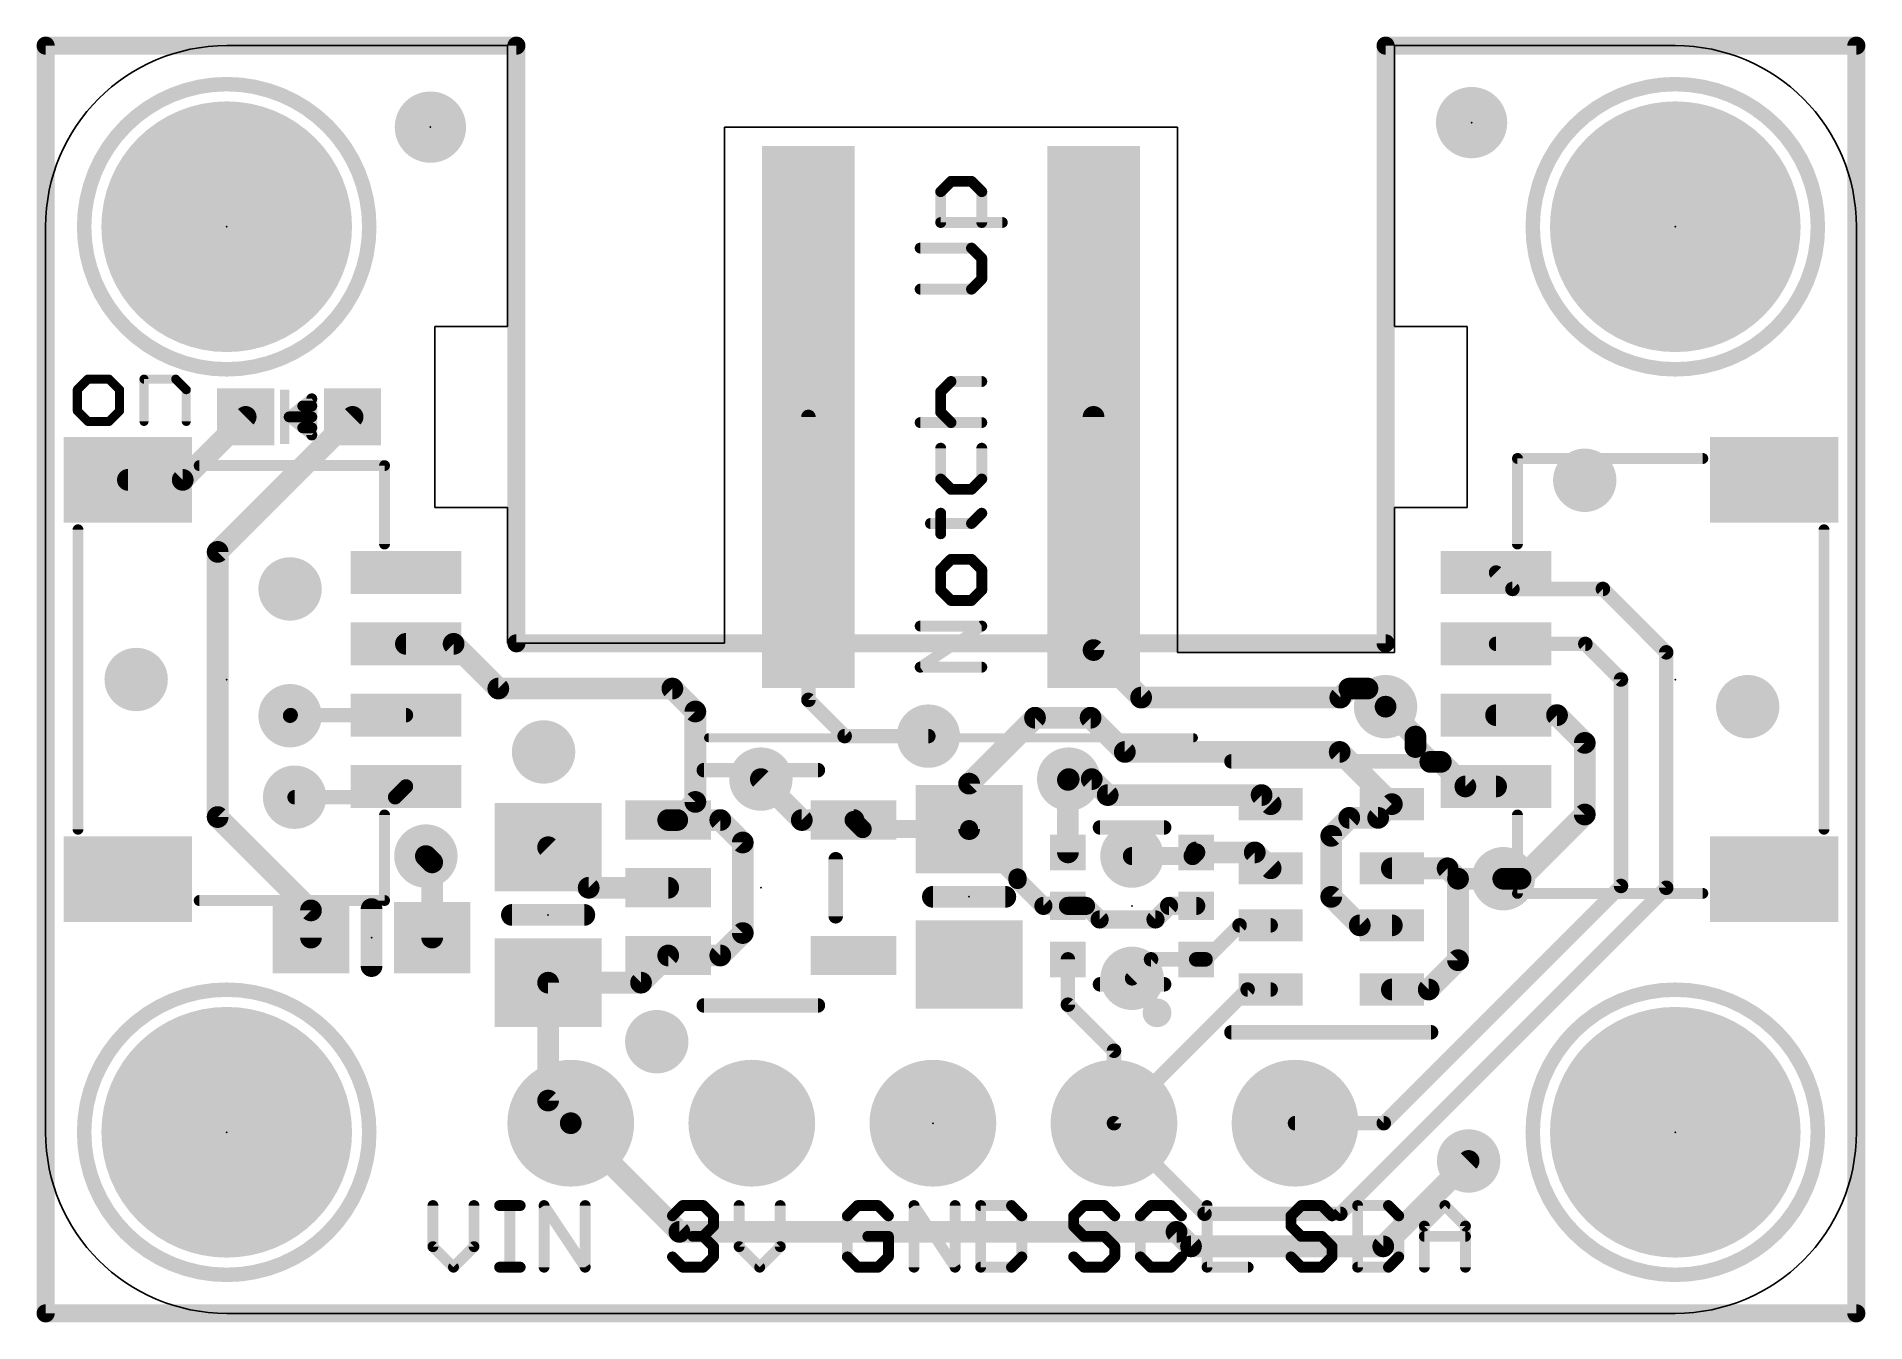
# Model space of a CAD drawing. Extents: x -12.8 to 12.8, y -12.7 to 5.3.
import ezdxf

# ---------------------------------------------------------------- set-up
doc = ezdxf.new("R2010")
doc.units = 0
for name, color, linetype in [('1', 12, 'CONTINUOUS'), ('17', 110, 'CONTINUOUS'), ('18', 110, 'CONTINUOUS'), ('20', 53, 'CONTINUOUS'), ('21', 40, 'CONTINUOUS'), ('23', 40, 'CONTINUOUS')]:
    doc.layers.add(name, color=color, linetype=linetype)

# ---------------------------------------------------------------- blocks, each defined once
blk = doc.blocks.new('RECT')
blk.add_solid([(-0.5, -0.5), (0.5, -0.5), (-0.5, 0.5), (0.5, 0.5)])
blk = doc.blocks.new('PIE')
at = {"const_width": 0.5}
blk.add_lwpolyline([(0, -0.25, 1), (0, 0.25, 1), (0, -0.25)], format="xyb", dxfattribs=at)
blk = doc.blocks.new('ROUNDP')
at = {"const_width": 0.5}
blk.add_lwpolyline([(0, -0.25, 1), (0, 0.25, 1), (0, -0.25)], format="xyb", dxfattribs=at)
blk = doc.blocks.new('ROUNDV')
at = {"const_width": 0.5}
blk.add_lwpolyline([(0, -0.25, 1), (0, 0.25, 1), (0, -0.25)], format="xyb", dxfattribs=at)

msp = doc.modelspace()

# ---------------------------------------------------------------- linework, layer by layer
at = {"layer": '1'}
for points, const_width in [([(-12.7, 5.207), (-6.096, 5.207)], 0.254), ([(-12.7, -12.573), (-12.7, 5.207)], 0.254), ([(-6.096, 5.207), (-6.096, -3.175)], 0.254), ([(6.096, -3.175), (6.096, 5.207)], 0.254), ([(6.096, 5.207), (12.7, 5.207)], 0.254), ([(12.7, 5.207), (12.7, -12.573)], 0.254), ([(-9.894, 0), (-10.777, -0.883)], 0.3048), ([(-8.394, 0), (-10.287, -1.893)], 0.3048), ([(-2, 0), (-2, -3.969)], 0.2032), ([(2, 0), (2, -3.27)], 0.3048), ([(-10.777, -0.883), (-11.546, -0.883)], 0.3048), ([(-10.287, -1.893), (-10.287, -5.6121)], 0.3048), ([(7.876, -2.413), (7.646, -2.183)], 0.2032), ([(9.144, -2.413), (7.876, -2.413)], 0.2032), ([(10.033, -3.302), (9.144, -2.413)], 0.2032), ([(-7.646, -3.183), (-6.977, -3.183)], 0.3048), ([(-6.977, -3.183), (-6.35, -3.81)], 0.3048), ([(-6.096, -3.175), (6.096, -3.175)], 0.254), ([(2, -3.27), (2.667, -3.937)], 0.3048), ([(7.646, -3.183), (8.898, -3.183)], 0.2032), ([(8.898, -3.183), (9.398, -3.683)], 0.2032), ([(10.033, -6.604), (10.033, -3.302)], 0.2032), ([(9.398, -3.683), (9.398, -6.5786)], 0.2032), ([(-6.35, -3.81), (-3.9081, -3.81)], 0.3048), ([(-3.9081, -3.81), (-3.5861, -4.132)], 0.3048), ([(2.667, -3.937), (5.461, -3.937)], 0.3048), ([(5.461, -3.937), (5.588, -3.81)], 0.3048), ([(5.588, -3.81), (5.842, -3.81)], 0.3048), ([(5.842, -3.81), (6.096, -4.064)], 0.3048), ([(-9.263, -4.183), (-9.271, -4.191)], 0.2032), ([(-7.646, -4.183), (-9.263, -4.183)], 0.2032), ([(-3.5861, -4.132), (-3.5861, -5.4)], 0.3048), ([(-2, -3.969), (-1.4917, -4.4773)], 0.2032), ([(1.1784, -4.2191), (0.254, -5.1435)], 0.3048), ([(1.9585, -4.2191), (1.1784, -4.2191)], 0.3048), ([(2.4384, -4.699), (1.9585, -4.2191)], 0.3048), ([(6.5154, -4.4834), (6.096, -4.064)], 0.3048), ([(7.646, -4.183), (8.501, -4.183)], 0.3048), ([(8.501, -4.183), (8.89, -4.572)], 0.3048), ([(6.5154, -4.6303), (6.5154, -4.4834)], 0.3048), ([(-0.3175, -4.4773), (-1.4917, -4.4773)], 0.2032), ([(5.452, -4.699), (2.4384, -4.699)], 0.3048), ([(6.184, -5.431), (5.452, -4.699)], 0.3048), ([(6.7237, -4.8386), (6.5154, -4.6303)], 0.3048), ([(8.89, -4.572), (8.89, -5.5764)], 0.3048), ([(6.8706, -4.8386), (6.7237, -4.8386)], 0.3048), ([(7.215, -5.183), (6.8706, -4.8386)], 0.3048), ([(-7.646, -5.183), (-7.797, -5.334)], 0.2032), ([(-2.667, -5.08), (-2.093, -5.654)], 0.3048), ([(0.254, -5.1435), (0.254, -5.781)], 0.3048), ([(1.651, -5.08), (1.64, -5.091)], 0.3048), ([(1.64, -5.091), (1.64, -6.108)], 0.3048), ([(1.974, -5.08), (1.651, -5.08)], 0.3048), ([(2.198, -5.304), (1.974, -5.08)], 0.3048), ([(7.646, -5.183), (7.215, -5.183)], 0.3048), ([(-7.797, -5.334), (-9.2075, -5.334)], 0.2032), ([(-3.5861, -5.4), (-3.8401, -5.654)], 0.3048), ([(4.357, -5.304), (2.198, -5.304)], 0.3048), ([(4.484, -5.431), (4.357, -5.304)], 0.3048), ([(6.184, -5.431), (5.9916, -5.6234)], 0.3048), ([(-8.978, -6.9211), (-10.287, -5.6121)], 0.3048), ([(-3.9671, -5.654), (-3.236, -5.654)], 0.3048), ([(-3.8401, -5.654), (-3.9671, -5.654)], 0.3048), ([(-3.236, -5.654), (-2.921, -5.969)], 0.3048), ([(-2.093, -5.654), (-1.3669, -5.654)], 0.3048), ([(-1.3669, -5.654), (-1.2399, -5.781)], 0.254), ([(5.5867, -5.6234), (5.334, -5.8761)], 0.3048), ([(5.9916, -5.6234), (5.5867, -5.6234)], 0.3048), ([(8.89, -5.5764), (7.9894, -6.477)], 0.3048), ([(-5.0825, -6.604), (-5.6515, -6.035)], 0.3048), ([(-2.921, -5.969), (-2.921, -7.239)], 0.3048), ([(-1.2399, -5.781), (0.254, -5.781)], 0.254), ([(0.254, -5.781), (0.9328, -6.4598)], 0.254), ([(5.334, -5.8761), (5.334, -6.731)], 0.3048), ([(-7.278, -6.2475), (-7.366, -6.1595)], 0.3048), ([(-7.278, -7.3025), (-7.278, -6.2475)], 0.3048), ([(3.3885, -6.1595), (2.5377, -6.1595)], 0.254), ([(3.44, -6.108), (3.3885, -6.1595)], 0.254), ([(3.44, -6.108), (4.261, -6.108)], 0.3048), ([(4.261, -6.108), (4.484, -6.331)], 0.3048), ([(0.9328, -6.4598), (0.9328, -6.4948)], 0.254), ([(0.9328, -6.4948), (1.296, -6.858)], 0.254), ([(6.966, -6.331), (6.184, -6.331)], 0.3048), ([(7.112, -6.477), (6.966, -6.331)], 0.3048), ([(7.112, -7.62), (7.112, -6.477)], 0.3048), ([(7.747, -6.477), (7.112, -6.477)], 0.3048), ([(7.9894, -6.477), (7.747, -6.477)], 0.3048), ([(-3.9671, -6.604), (-5.0825, -6.604)], 0.3048), ([(5.334, -6.731), (5.734, -7.131)], 0.3048), ([(5.461, -11.176), (10.033, -6.604)], 0.2032), ([(9.398, -6.5786), (6.0706, -9.906)], 0.2032), ([(-8.978, -6.9211), (-8.978, -7.3025)], 0.3048), ([(1.296, -6.858), (1.64, -6.858)], 0.254), ([(1.894, -6.858), (1.64, -6.858)], 0.254), ([(2.0845, -7.0485), (1.894, -6.858)], 0.254), ([(2.8685, -7.0485), (2.0845, -7.0485)], 0.254), ([(3.059, -6.858), (2.8685, -7.0485)], 0.254), ([(3.44, -6.858), (3.059, -6.858)], 0.254), ([(-2.921, -7.239), (-3.236, -7.554)], 0.3048), ([(3.5711, -7.608), (4.048, -7.131)], 0.2032), ([(4.048, -7.131), (4.484, -7.131)], 0.2032), ([(5.734, -7.131), (6.184, -7.131)], 0.3048), ([(-4.3481, -7.935), (-3.9671, -7.554)], 0.3048), ([(-3.236, -7.554), (-3.9671, -7.554)], 0.3048), ([(1.64, -8.244), (1.64, -7.608)], 0.2032), ([(2.54, -7.874), (2.806, -7.608)], 0.2032), ([(2.806, -7.608), (3.44, -7.608)], 0.2032), ([(3.44, -7.608), (3.5711, -7.608)], 0.2032), ([(6.701, -8.031), (7.112, -7.62)], 0.3048), ([(-4.3481, -7.935), (-5.6515, -7.935)], 0.3048), ([(-5.6515, -9.5885), (-5.6515, -7.935)], 0.3048), ([(4.161, -8.031), (2.286, -9.906)], 0.2032), ([(4.484, -8.031), (4.161, -8.031)], 0.2032), ([(6.184, -8.031), (6.701, -8.031)], 0.3048), ([(2.286, -8.89), (1.64, -8.244)], 0.2032), ([(2.286, -9.906), (2.286, -8.89)], 0.2032), ([(-5.334, -9.906), (-5.6515, -9.5885)], 0.3048), ([(-3.81, -11.43), (-5.334, -9.906)], 0.3048), ([(2.286, -9.906), (3.556, -11.176)], 0.2032), ([(6.0706, -9.906), (4.826, -9.906)], 0.2032), ([(6.0635, -11.6332), (7.2608, -10.4358)], 0.3048), ([(3.1634, -11.43), (-3.81, -11.43)], 0.3048), ([(3.3666, -11.6332), (3.1634, -11.43)], 0.3048), ([(3.556, -11.176), (5.461, -11.176)], 0.2032), ([(3.3666, -11.6332), (6.0635, -11.6332)], 0.3048), ([(12.7, -12.573), (-12.7, -12.573)], 0.254)]:
    msp.add_lwpolyline(points, dxfattribs=dict(at, const_width=const_width))
for points, const_width in [([(-12.7, 5.2705, 1), (-12.7, 5.1435)], 0.127), ([(-12.6365, 5.207, 1), (-12.7635, 5.207)], 0.127), ([(-6.0325, 5.207, 1), (-6.1595, 5.207)], 0.127), ([(-6.096, 5.1435, 1), (-6.096, 5.2705)], 0.127), ([(6.1595, 5.207, 1), (6.0325, 5.207)], 0.127), ([(6.096, 5.2705, 1), (6.096, 5.1435)], 0.127), ([(12.7635, 5.207, 1), (12.6365, 5.207)], 0.127), ([(12.7, 5.1435, 1), (12.7, 5.2705)], 0.127), ([(-9.8401, -0.0539, 1), (-9.9479, 0.0539)], 0.1524), ([(-8.3401, -0.0539, 1), (-8.4479, 0.0539)], 0.1524), ([(-1.9492, 0, 1), (-2.0508, 0)], 0.1016), ([(2.0762, 0, 1), (1.9238, 0)], 0.1524), ([(-11.546, -0.8068, 1), (-11.546, -0.9592)], 0.1524), ([(-10.8309, -0.8291, 1), (-10.7231, -0.9369)], 0.1524), ([(-10.777, -0.9592, 1), (-10.777, -0.8068)], 0.1524), ([(-10.2108, -1.893, 1), (-10.3632, -1.893)], 0.1524), ([(-10.3409, -1.8391, 1), (-10.2331, -1.9469)], 0.1524), ([(7.6819, -2.1471, 1), (7.6101, -2.2189)], 0.1016), ([(7.876, -2.3622, 1), (7.876, -2.4638)], 0.1016), ([(7.8401, -2.4489, 1), (7.9119, -2.3771)], 0.1016), ([(9.1799, -2.3771, 1), (9.1081, -2.4489)], 0.1016), ([(9.144, -2.4638, 1), (9.144, -2.3622)], 0.1016), ([(-7.646, -3.1068, 1), (-7.646, -3.2592)], 0.1524), ([(-6.9231, -3.1291, 1), (-7.0309, -3.2369)], 0.1524), ([(-6.977, -3.2592, 1), (-6.977, -3.1068)], 0.1524), ([(-6.096, -3.1115, 1), (-6.096, -3.2385)], 0.127), ([(6.096, -3.2385, 1), (6.096, -3.1115)], 0.127), ([(-6.1595, -3.175, 1), (-6.0325, -3.175)], 0.127), ([(2.0539, -3.2161, 1), (1.9461, -3.3239)], 0.1524), ([(1.9238, -3.27, 1), (2.0762, -3.27)], 0.1524), ([(6.0325, -3.175, 1), (6.1595, -3.175)], 0.127), ([(7.646, -3.1322, 1), (7.646, -3.2338)], 0.1016), ([(8.9339, -3.1471, 1), (8.8621, -3.2189)], 0.1016), ([(8.898, -3.2338, 1), (8.898, -3.1322)], 0.1016), ([(10.0838, -3.302, 1), (9.9822, -3.302)], 0.1016), ([(9.9971, -3.3379, 1), (10.0689, -3.2661)], 0.1016), ([(9.4488, -3.683, 1), (9.3472, -3.683)], 0.1016), ([(-6.35, -3.7338, 1), (-6.35, -3.8862)], 0.1524), ([(-6.4039, -3.8639, 1), (-6.2961, -3.7561)], 0.1524), ([(-3.8542, -3.7561, 1), (-3.962, -3.8639)], 0.1524), ([(-3.9081, -3.8862, 1), (-3.9081, -3.7338)], 0.1524), ([(2.667, -3.8608, 1), (2.667, -4.0132)], 0.1524), ([(2.6131, -3.9909, 1), (2.7209, -3.8831)], 0.1524), ([(5.4071, -3.8831, 1), (5.5149, -3.9909)], 0.1524), ([(5.461, -4.0132, 1), (5.461, -3.8608)], 0.1524), ([(5.588, -3.7338, 1), (5.588, -3.8862)], 0.1524), ([(5.6419, -3.8639, 1), (5.5341, -3.7561)], 0.1524), ([(5.8959, -3.7561, 1), (5.7881, -3.8639)], 0.1524), ([(5.842, -3.8862, 1), (5.842, -3.7338)], 0.1524), ([(9.3621, -3.7189, 1), (9.4339, -3.6471)], 0.1016), ([(-9.3069, -4.1551, 1), (-9.2351, -4.2269)], 0.1016), ([(-9.263, -4.1322, 1), (-9.263, -4.2338)], 0.1016), ([(-9.2271, -4.2189, 1), (-9.2989, -4.1471)], 0.1016), ([(-7.646, -4.2338, 1), (-7.646, -4.1322)], 0.1016), ([(-3.5099, -4.132, 1), (-3.6623, -4.132)], 0.1524), ([(-3.64, -4.1859, 1), (-3.5322, -4.0781)], 0.1524), ([(-1.9641, -3.9331, 1), (-2.0359, -4.0049)], 0.1016), ([(-2.0508, -3.969, 1), (-1.9492, -3.969)], 0.1016), ([(1.1784, -4.1429, 1), (1.1784, -4.2953)], 0.1524), ([(1.2323, -4.273, 1), (1.1245, -4.1652)], 0.1524), ([(2.0124, -4.1652, 1), (1.9046, -4.273)], 0.1524), ([(1.9585, -4.2953, 1), (1.9585, -4.1429)], 0.1524), ([(6.1499, -4.0101, 1), (6.0421, -4.1179)], 0.1524), ([(6.0421, -4.1179, 1), (6.1499, -4.0101)], 0.1524), ([(7.646, -4.1068, 1), (7.646, -4.2592)], 0.1524), ([(8.5549, -4.1291, 1), (8.4471, -4.2369)], 0.1524), ([(8.501, -4.2592, 1), (8.501, -4.1068)], 0.1524), ([(6.5916, -4.4834, 1), (6.4392, -4.4834)], 0.1524), ([(6.4615, -4.5373, 1), (6.5693, -4.4295)], 0.1524), ([(-1.4917, -4.4265, 1), (-1.4917, -4.5281)], 0.1016), ([(-1.5276, -4.5132, 1), (-1.4558, -4.4414)], 0.1016), ([(-0.3175, -4.5281, 1), (-0.3175, -4.4265)], 0.1016), ([(2.4384, -4.6228, 1), (2.4384, -4.7752)], 0.1524), ([(2.3845, -4.7529, 1), (2.4923, -4.6451)], 0.1524), ([(5.5059, -4.6451, 1), (5.3981, -4.7529)], 0.1524), ([(5.452, -4.7752, 1), (5.452, -4.6228)], 0.1524), ([(6.5693, -4.5764, 1), (6.4615, -4.6842)], 0.1524), ([(6.4392, -4.6303, 1), (6.5916, -4.6303)], 0.1524), ([(8.9662, -4.572, 1), (8.8138, -4.572)], 0.1524), ([(8.8361, -4.6259, 1), (8.9439, -4.5181)], 0.1524), ([(6.7237, -4.7624, 1), (6.7237, -4.9148)], 0.1524), ([(6.6698, -4.8925, 1), (6.7776, -4.7847)], 0.1524), ([(6.9245, -4.7847, 1), (6.8167, -4.8925)], 0.1524), ([(6.8706, -4.9148, 1), (6.8706, -4.7624)], 0.1524), ([(-7.6101, -5.2189, 1), (-7.6819, -5.1471)], 0.1016), ([(-2.6131, -5.0261, 1), (-2.7209, -5.1339)], 0.1524), ([(0.3302, -5.1435, 1), (0.1778, -5.1435)], 0.1524), ([(0.2001, -5.0896, 1), (0.3079, -5.1974)], 0.1524), ([(1.7162, -5.091, 1), (1.5638, -5.091)], 0.1524), ([(1.5861, -5.0371, 1), (1.6939, -5.1449)], 0.1524), ([(1.651, -5.0038, 1), (1.651, -5.1562)], 0.1524), ([(1.7049, -5.1339, 1), (1.5971, -5.0261)], 0.1524), ([(2.0279, -5.0261, 1), (1.9201, -5.1339)], 0.1524), ([(1.974, -5.1562, 1), (1.974, -5.0038)], 0.1524), ([(7.215, -5.1068, 1), (7.215, -5.2592)], 0.1524), ([(7.1611, -5.2369, 1), (7.2689, -5.1291)], 0.1524), ([(7.646, -5.2592, 1), (7.646, -5.1068)], 0.1524), ([(-9.2075, -5.2832, 1), (-9.2075, -5.3848)], 0.1016), ([(-7.8329, -5.2981, 1), (-7.7611, -5.3699)], 0.1016), ([(-7.797, -5.3848, 1), (-7.797, -5.2832)], 0.1016), ([(-3.6623, -5.4, 1), (-3.5099, -5.4)], 0.1524), ([(-3.5322, -5.4539, 1), (-3.64, -5.3461)], 0.1524), ([(2.198, -5.2278, 1), (2.198, -5.3802)], 0.1524), ([(2.1441, -5.3579, 1), (2.2519, -5.2501)], 0.1524), ([(4.4109, -5.2501, 1), (4.3031, -5.3579)], 0.1524), ([(4.357, -5.3802, 1), (4.357, -5.2278)], 0.1524), ([(4.4301, -5.4849, 1), (4.5379, -5.3771)], 0.1524), ([(6.2379, -5.4849, 1), (6.1301, -5.3771)], 0.1524), ([(6.1301, -5.4849, 1), (6.2379, -5.3771)], 0.1524), ([(-10.2331, -5.5582, 1), (-10.3409, -5.666)], 0.1524), ([(-10.3632, -5.6121, 1), (-10.2108, -5.6121)], 0.1524), ([(-3.9671, -5.5778, 1), (-3.9671, -5.7302)], 0.1524), ([(-3.9671, -5.5778, 1), (-3.9671, -5.7302)], 0.1524), ([(-3.894, -5.6001, 1), (-3.7862, -5.7079)], 0.1524), ([(-3.8401, -5.7302, 1), (-3.8401, -5.5778)], 0.1524), ([(-3.1821, -5.6001, 1), (-3.2899, -5.7079)], 0.1524), ([(-3.236, -5.7302, 1), (-3.236, -5.5778)], 0.1524), ([(-2.093, -5.5778, 1), (-2.093, -5.7302)], 0.1524), ([(-2.1469, -5.7079, 1), (-2.0391, -5.6001)], 0.1524), ([(-1.322, -5.6091, 1), (-1.4118, -5.6989)], 0.127), ([(-1.3669, -5.7302, 1), (-1.3669, -5.5778)], 0.1524), ([(5.5867, -5.5472, 1), (5.5867, -5.6996)], 0.1524), ([(5.6406, -5.6773, 1), (5.5328, -5.5695)], 0.1524), ([(5.9377, -5.5695, 1), (6.0455, -5.6773)], 0.1524), ([(5.9916, -5.6996, 1), (5.9916, -5.5472)], 0.1524), ([(8.8138, -5.5764, 1), (8.9662, -5.5764)], 0.1524), ([(8.9439, -5.6303, 1), (8.8361, -5.5225)], 0.1524), ([(-5.5976, -5.9811, 1), (-5.7054, -6.0889)], 0.1524), ([(-2.8448, -5.969, 1), (-2.9972, -5.969)], 0.1524), ([(-2.9749, -6.0229, 1), (-2.8671, -5.9151)], 0.1524), ([(-1.2399, -5.7175, 1), (-1.2399, -5.8445)], 0.127), ([(-1.2848, -5.8259, 1), (-1.195, -5.7361)], 0.127), ([(0.1778, -5.781, 1), (0.3302, -5.781)], 0.1524), ([(0.2989, -5.7361, 1), (0.2091, -5.8259)], 0.127), ([(0.254, -5.8445, 1), (0.254, -5.7175)], 0.127), ([(5.4102, -5.8761, 1), (5.2578, -5.8761)], 0.1524), ([(5.2801, -5.8222, 1), (5.3879, -5.93)], 0.1524), ([(-7.3121, -6.1056, 1), (-7.4199, -6.2134)], 0.1524), ([(-7.2018, -6.2475, 1), (-7.3542, -6.2475)], 0.1524), ([(-7.3319, -6.3014, 1), (-7.2241, -6.1936)], 0.1524), ([(1.5638, -6.108, 1), (1.7162, -6.108)], 0.1524), ([(2.5377, -6.096, 1), (2.5377, -6.223)], 0.127), ([(3.3436, -6.1146, 1), (3.4334, -6.2044)], 0.127), ([(3.44, -6.0318, 1), (3.44, -6.1842)], 0.1524), ([(3.3885, -6.223, 1), (3.3885, -6.096)], 0.127), ([(3.4849, -6.1529, 1), (3.3951, -6.0631)], 0.127), ([(4.3149, -6.0541, 1), (4.2071, -6.1619)], 0.1524), ([(4.261, -6.1842, 1), (4.261, -6.0318)], 0.1524), ([(0.9963, -6.4598, 1), (0.8693, -6.4598)], 0.127), ([(0.9777, -6.4499, 1), (0.8879, -6.5397)], 0.127), ([(0.8879, -6.5047, 1), (0.9777, -6.4149)], 0.127), ([(4.4301, -6.3849, 1), (4.5379, -6.2771)], 0.1524), ([(6.184, -6.2548, 1), (6.184, -6.4072)], 0.1524), ([(7.0199, -6.2771, 1), (6.9121, -6.3849)], 0.1524), ([(6.966, -6.4072, 1), (6.966, -6.2548)], 0.1524), ([(7.1882, -6.477, 1), (7.0358, -6.477)], 0.1524), ([(7.112, -6.4008, 1), (7.112, -6.5532)], 0.1524), ([(7.0581, -6.5309, 1), (7.1659, -6.4231)], 0.1524), ([(7.747, -6.4008, 1), (7.747, -6.5532)], 0.1524), ([(7.747, -6.5532, 1), (7.747, -6.4008)], 0.1524), ([(7.9355, -6.4231, 1), (8.0433, -6.5309)], 0.1524), ([(7.9894, -6.5532, 1), (7.9894, -6.4008)], 0.1524), ([(-5.0825, -6.5278, 1), (-5.0825, -6.6802)], 0.1524), ([(-5.1364, -6.6579, 1), (-5.0286, -6.5501)], 0.1524), ([(-3.9671, -6.6802, 1), (-3.9671, -6.5278)], 0.1524), ([(0.8693, -6.4948, 1), (0.9963, -6.4948)], 0.127), ([(5.3879, -6.6771, 1), (5.2801, -6.7849)], 0.1524), ([(5.2578, -6.731, 1), (5.4102, -6.731)], 0.1524), ([(9.3472, -6.5786, 1), (9.4488, -6.5786)], 0.1016), ([(9.4339, -6.6145, 1), (9.3621, -6.5427)], 0.1016), ([(9.9822, -6.604, 1), (10.0838, -6.604)], 0.1016), ([(10.0689, -6.6399, 1), (9.9971, -6.5681)], 0.1016), ([(-8.9018, -6.9211, 1), (-9.0542, -6.9211)], 0.1524), ([(-9.0319, -6.975, 1), (-8.9241, -6.8672)], 0.1524), ([(1.296, -6.7945, 1), (1.296, -6.9215)], 0.127), ([(1.2511, -6.9029, 1), (1.3409, -6.8131)], 0.127), ([(1.64, -6.7945, 1), (1.64, -6.9215)], 0.127), ([(1.64, -6.9215, 1), (1.64, -6.7945)], 0.127), ([(1.9389, -6.8131, 1), (1.8491, -6.9029)], 0.127), ([(1.894, -6.9215, 1), (1.894, -6.7945)], 0.127), ([(2.0845, -6.985, 1), (2.0845, -7.112)], 0.127), ([(2.8685, -7.112, 1), (2.8685, -6.985)], 0.127), ([(3.059, -6.7945, 1), (3.059, -6.9215)], 0.127), ([(3.1039, -6.9029, 1), (3.0141, -6.8131)], 0.127), ([(3.44, -6.9215, 1), (3.44, -6.7945)], 0.127), ([(-2.9972, -7.239, 1), (-2.8448, -7.239)], 0.1524), ([(-2.8671, -7.2929, 1), (-2.9749, -7.1851)], 0.1524), ([(2.0396, -7.0934, 1), (2.1294, -7.0036)], 0.127), ([(2.8236, -7.0036, 1), (2.9134, -7.0934)], 0.127), ([(4.048, -7.0802, 1), (4.048, -7.1818)], 0.1016), ([(4.084, -7.1669, 1), (4.0121, -7.0951)], 0.1016), ([(4.484, -7.1818, 1), (4.484, -7.0802)], 0.1016), ([(5.734, -7.0548, 1), (5.734, -7.2072)], 0.1524), ([(5.6801, -7.1849, 1), (5.7879, -7.0771)], 0.1524), ([(6.184, -7.2072, 1), (6.184, -7.0548)], 0.1524), ([(-9.0542, -7.3025, 1), (-8.9018, -7.3025)], 0.1524), ([(-7.3542, -7.3025, 1), (-7.2018, -7.3025)], 0.1524), ([(-3.9671, -7.4778, 1), (-3.9671, -7.6302)], 0.1524), ([(-3.9132, -7.6079, 1), (-4.021, -7.5001)], 0.1524), ([(-3.2899, -7.5001, 1), (-3.1821, -7.6079)], 0.1524), ([(-3.236, -7.6302, 1), (-3.236, -7.4778)], 0.1524), ([(1.6908, -7.608, 1), (1.5892, -7.608)], 0.1016), ([(2.806, -7.5572, 1), (2.806, -7.6588)], 0.1016), ([(2.8419, -7.6439, 1), (2.7701, -7.5721)], 0.1016), ([(3.44, -7.5572, 1), (3.44, -7.6588)], 0.1016), ([(3.44, -7.6588, 1), (3.44, -7.5572)], 0.1016), ([(3.5351, -7.5721, 1), (3.607, -7.6439)], 0.1016), ([(3.5711, -7.6588, 1), (3.5711, -7.5572)], 0.1016), ([(7.0358, -7.62, 1), (7.1882, -7.62)], 0.1524), ([(7.1659, -7.6739, 1), (7.0581, -7.5661)], 0.1524), ([(-5.6515, -7.8588, 1), (-5.6515, -8.0112)], 0.1524), ([(-5.5753, -7.935, 1), (-5.7277, -7.935)], 0.1524), ([(-4.402, -7.8811, 1), (-4.2942, -7.9889)], 0.1524), ([(-4.3481, -8.0112, 1), (-4.3481, -7.8588)], 0.1524), ([(2.5041, -7.8381, 1), (2.5759, -7.9099)], 0.1016), ([(4.161, -7.9802, 1), (4.161, -8.0818)], 0.1016), ([(4.1969, -8.0669, 1), (4.1251, -7.9951)], 0.1016), ([(4.484, -8.0818, 1), (4.484, -7.9802)], 0.1016), ([(6.184, -7.9548, 1), (6.184, -8.1072)], 0.1524), ([(6.6471, -7.9771, 1), (6.7549, -8.0849)], 0.1524), ([(6.701, -8.1072, 1), (6.701, -7.9548)], 0.1524), ([(1.6759, -8.2081, 1), (1.6041, -8.2799)], 0.1016), ([(1.5892, -8.244, 1), (1.6908, -8.244)], 0.1016), ([(2.3368, -8.89, 1), (2.2352, -8.89)], 0.1016), ([(2.2501, -8.9259, 1), (2.3219, -8.8541)], 0.1016), ([(-5.5976, -9.5346, 1), (-5.7054, -9.6424)], 0.1524), ([(-5.7277, -9.5885, 1), (-5.5753, -9.5885)], 0.1524), ([(-5.2801, -9.8521, 1), (-5.3879, -9.9599)], 0.1524), ([(-5.3879, -9.9599, 1), (-5.2801, -9.8521)], 0.1524), ([(2.3219, -9.8701, 1), (2.2501, -9.9419)], 0.1016), ([(2.2501, -9.8701, 1), (2.3219, -9.9419)], 0.1016), ([(2.2352, -9.906, 1), (2.3368, -9.906)], 0.1016), ([(4.826, -9.8552, 1), (4.826, -9.9568)], 0.1016), ([(6.0347, -9.8701, 1), (6.1065, -9.9419)], 0.1016), ([(6.0706, -9.9568, 1), (6.0706, -9.8552)], 0.1016), ([(7.3147, -10.4897, 1), (7.207, -10.382)], 0.1524), ([(-3.81, -11.3538, 1), (-3.81, -11.5062)], 0.1524), ([(3.2173, -11.3761, 1), (3.1095, -11.4839)], 0.1524), ([(3.1634, -11.5062, 1), (3.1634, -11.3538)], 0.1524), ([(3.556, -11.1252, 1), (3.556, -11.2268)], 0.1016), ([(3.5201, -11.2119, 1), (3.5919, -11.1401)], 0.1016), ([(5.4251, -11.1401, 1), (5.4969, -11.2119)], 0.1016), ([(5.461, -11.2268, 1), (5.461, -11.1252)], 0.1016), ([(-3.8639, -11.4839, 1), (-3.7561, -11.3761)], 0.1524), ([(3.3666, -11.557, 1), (3.3666, -11.7094)], 0.1524), ([(3.3127, -11.6871, 1), (3.4205, -11.5793)], 0.1524), ([(6.0096, -11.5793, 1), (6.1174, -11.6871)], 0.1524), ([(6.0635, -11.7094, 1), (6.0635, -11.557)], 0.1524), ([(-12.7, -12.5095, 1), (-12.7, -12.6365)], 0.127), ([(-12.7635, -12.573, 1), (-12.6365, -12.573)], 0.127), ([(12.6365, -12.573, 1), (12.7635, -12.573)], 0.127), ([(12.7, -12.6365, 1), (12.7, -12.5095)], 0.127)]:
    msp.add_lwpolyline(points, format="xyb", dxfattribs=dict(at, const_width=const_width))
at = {"layer": '20'}
for p, q in [((-6.223, 5.207), (-10.16, 5.207)), ((-6.223, 1.27), (-6.223, 5.207)), ((10.16, 5.207), (6.223, 5.207)), ((6.223, 5.207), (6.223, 1.27)), ((3.175, 4.064), (-3.175, 4.064)), ((-3.175, 4.064), (-3.175, -3.175)), ((3.175, -3.302), (3.175, 4.064)), ((-12.7, 2.667), (-12.7, -10.033)), ((12.7, -10.033), (12.7, 2.667)), ((-7.239, -1.27), (-7.239, 1.27)), ((-7.239, 1.27), (-6.223, 1.27)), ((6.223, 1.27), (7.239, 1.27)), ((7.239, 1.27), (7.239, -1.27)), ((-6.223, -1.27), (-7.239, -1.27)), ((-6.223, -3.175), (-6.223, -1.27)), ((7.239, -1.27), (6.223, -1.27)), ((6.223, -1.27), (6.223, -3.302)), ((-3.175, -3.175), (-6.223, -3.175)), ((6.223, -3.302), (3.175, -3.302)), ((-10.16, -12.573), (10.16, -12.573))]:
    msp.add_line(p, q, dxfattribs=at)
for centre, start, end in [((-10.16, 2.667), 90, 180), ((10.16, 2.667), 0, 90), ((-10.16, -10.033), 180, 270), ((10.16, -10.033), 270, 0)]:
    msp.add_arc(centre, 2.54, start, end, dxfattribs=at)
at = {"layer": '21'}
for points, const_width in [([(-10.16, 0.667, 1), (-10.16, 4.667, 1), (-10.16, 0.667)], 0.2032), ([(10.16, 0.667, 1), (10.16, 4.667, 1), (10.16, 0.667)], 0.2032), ([(-0.0004, 3.3412, 1), (-0.0004, 3.265)], 0.0762), ([(0.0266, 3.2761, 1), (-0.0273, 3.33)], 0.0762), ([(0.3147, 3.33, 1), (0.2608, 3.2761)], 0.0762), ([(0.2877, 3.265, 1), (0.2877, 3.3412)], 0.0762), ([(-0.1063, 3.159, 1), (-0.1825, 3.159)], 0.0762), ([(-0.1714, 3.1859, 1), (-0.1175, 3.1321)], 0.0762), ([(0.4699, 3.159, 1), (0.3937, 3.159)], 0.0762), ([(0.4049, 3.1321, 1), (0.4587, 3.1859)], 0.0762), ([(-0.1444, 2.7649, 1), (-0.1444, 2.6887)], 0.0762), ([(-0.1825, 2.7268, 1), (-0.1063, 2.7268)], 0.0762), ([(0.3937, 2.7268, 1), (0.4699, 2.7268)], 0.0762), ([(0.7199, 2.6887, 1), (0.7199, 2.7649)], 0.0762), ([(-0.4325, 2.4056, 1), (-0.4325, 2.3294)], 0.0762), ([(0.3147, 2.3945, 1), (0.2608, 2.3406)], 0.0762), ([(0.2877, 2.3294, 1), (0.2877, 2.4056)], 0.0762), ([(0.4699, 2.2235, 1), (0.3937, 2.2235)], 0.0762), ([(0.4049, 2.1965, 1), (0.4587, 2.2504)], 0.0762), ([(-0.4325, 1.8294, 1), (-0.4325, 1.7532)], 0.0762), ([(0.2608, 1.8183, 1), (0.3147, 1.7644)], 0.0762), ([(0.2877, 1.7532, 1), (0.2877, 1.8294)], 0.0762), ([(0.3937, 1.9354, 1), (0.4699, 1.9354)], 0.0762), ([(0.4587, 1.9084, 1), (0.4049, 1.9623)], 0.0762), ([(-12.1072, 0.5614, 1), (-12.1072, 0.4979)], 0.0635), ([(-12.0848, 0.5072, 1), (-12.1297, 0.5521)], 0.0635), ([(-11.7882, 0.5521, 1), (-11.8331, 0.5072)], 0.0635), ([(-11.8106, 0.4979, 1), (-11.8106, 0.5614)], 0.0635), ([(-11.32, 0.5614, 1), (-11.32, 0.4979)], 0.0635), ([(-11.2882, 0.5297, 1), (-11.3517, 0.5297)], 0.0635), ([(-10.8527, 0.5521, 1), (-10.8976, 0.5072)], 0.0635), ([(-10.8751, 0.4979, 1), (-10.8751, 0.5614)], 0.0635), ([(-0.0004, 0.5346, 1), (-0.0004, 0.4584)], 0.0762), ([(0.0266, 0.4696, 1), (-0.0273, 0.5234)], 0.0762), ([(0.4318, 0.4584, 1), (0.4318, 0.5346)], 0.0762), ([(-12.2238, 0.3814, 1), (-12.2873, 0.3814)], 0.0635), ([(-12.278, 0.4038, 1), (-12.233, 0.3589)], 0.0635), ([(-11.6306, 0.3814, 1), (-11.6941, 0.3814)], 0.0635), ([(-11.6848, 0.3589, 1), (-11.6399, 0.4038)], 0.0635), ([(-10.6951, 0.3814, 1), (-10.7586, 0.3814)], 0.0635), ([(-10.7493, 0.3589, 1), (-10.7044, 0.4038)], 0.0635), ([(-8.9281, 0.254, 1), (-9.0043, 0.254)], 0.0762), ([(-8.9424, 0.2242, 1), (-8.99, 0.2838)], 0.0762), ([(-0.1714, 0.3794, 1), (-0.1175, 0.3255)], 0.0762), ([(-0.1063, 0.3524, 1), (-0.1825, 0.3524)], 0.0762), ([(-12.233, 0.1072, 1), (-12.278, 0.0623)], 0.0635), ([(-12.2873, 0.0848, 1), (-12.2238, 0.0848)], 0.0635), ([(-11.6941, 0.0848, 1), (-11.6306, 0.0848)], 0.0635), ([(-11.6399, 0.0623, 1), (-11.6848, 0.1072)], 0.0635), ([(-9.2599, 0.0298, 1), (-9.3075, -0.0298)], 0.0762), ([(-9.2837, 0.0381, 1), (-9.2837, -0.0381)], 0.0762), ([(-9.3075, 0.0298, 1), (-9.2599, -0.0298)], 0.0762), ([(-9.0932, 0.1905, 1), (-9.0932, 0.1143)], 0.0762), ([(-8.9662, 0.1143, 1), (-8.9662, 0.1905)], 0.0762), ([(-8.9662, -0.0381, 1), (-8.9662, 0.0381)], 0.0762), ([(-0.1175, 0.0913, 1), (-0.1714, 0.0374)], 0.0762), ([(-0.1825, 0.0643, 1), (-0.1063, 0.0643)], 0.0762), ([(-12.1072, -0.0318, 1), (-12.1072, -0.0953)], 0.0635), ([(-12.1297, -0.086, 1), (-12.0848, -0.041)], 0.0635), ([(-11.8331, -0.041, 1), (-11.7882, -0.086)], 0.0635), ([(-11.8106, -0.0953, 1), (-11.8106, -0.0318)], 0.0635), ([(-11.3517, -0.0635, 1), (-11.2882, -0.0635)], 0.0635), ([(-10.7586, -0.0635, 1), (-10.6951, -0.0635)], 0.0635), ([(-9.0932, -0.1143, 1), (-9.0932, -0.1905)], 0.0762), ([(-9.0043, -0.254, 1), (-8.9281, -0.254)], 0.0762), ([(-8.99, -0.2838, 1), (-8.9424, -0.2242)], 0.0762), ([(-8.9662, -0.1905, 1), (-8.9662, -0.1143)], 0.0762), ([(-0.4325, -0.0416, 1), (-0.4325, -0.1178)], 0.0762), ([(-0.0273, -0.1067, 1), (0.0266, -0.0528)], 0.0762), ([(0.4318, -0.1178, 1), (0.4318, -0.0416)], 0.0762), ([(-0.1063, -0.439, 1), (-0.1825, -0.439)], 0.0762), ([(0.4699, -0.439, 1), (0.3937, -0.439)], 0.0762), ([(7.9841, -0.583, 1), (7.9079, -0.583)], 0.0762), ([(7.946, -0.5449, 1), (7.946, -0.6211)], 0.0762), ([(10.546, -0.6211, 1), (10.546, -0.5449)], 0.0762), ([(-10.546, -0.6449, 1), (-10.546, -0.7211)], 0.0762), ([(-7.9079, -0.683, 1), (-7.9841, -0.683)], 0.0762), ([(-7.946, -0.7211, 1), (-7.946, -0.6449)], 0.0762), ([(-0.1175, -0.8442, 1), (-0.1714, -0.8981)], 0.0762), ([(-0.1825, -0.8712, 1), (-0.1063, -0.8712)], 0.0762), ([(-0.0004, -0.9771, 1), (-0.0004, -1.0533)], 0.0762), ([(-0.0273, -1.0422, 1), (0.0266, -0.9883)], 0.0762), ([(0.2608, -0.9883, 1), (0.3147, -1.0422)], 0.0762), ([(0.2877, -1.0533, 1), (0.2877, -0.9771)], 0.0762), ([(0.3937, -0.8712, 1), (0.4699, -0.8712)], 0.0762), ([(0.4587, -0.8981, 1), (0.4049, -0.8442)], 0.0762), ([(-0.1063, -1.3508, 1), (-0.1825, -1.3508)], 0.0762), ([(0.4587, -1.3777, 1), (0.4049, -1.3239)], 0.0762), ([(-12.2079, -1.583, 1), (-12.2841, -1.583)], 0.0762), ([(-0.2885, -1.4568, 1), (-0.2885, -1.533)], 0.0762), ([(0.2608, -1.4679, 1), (0.3147, -1.5218)], 0.0762), ([(0.2877, -1.533, 1), (0.2877, -1.4568)], 0.0762), ([(12.2841, -1.583, 1), (12.2079, -1.583)], 0.0762), ([(-7.9841, -1.783, 1), (-7.9079, -1.783)], 0.0762), ([(-0.1825, -1.6389, 1), (-0.1063, -1.6389)], 0.0762), ([(7.9079, -1.783, 1), (7.9841, -1.783)], 0.0762), ([(-0.0004, -1.9601, 1), (-0.0004, -2.0363)], 0.0762), ([(0.0266, -2.0252, 1), (-0.0273, -1.9713)], 0.0762), ([(0.3147, -1.9713, 1), (0.2608, -2.0252)], 0.0762), ([(0.2877, -2.0363, 1), (0.2877, -1.9601)], 0.0762), ([(-0.1714, -2.1153, 1), (-0.1175, -2.1692)], 0.0762), ([(-0.1063, -2.1423, 1), (-0.1825, -2.1423)], 0.0762), ([(0.4699, -2.1423, 1), (0.3937, -2.1423)], 0.0762), ([(0.4049, -2.1692, 1), (0.4587, -2.1153)], 0.0762), ([(-0.1175, -2.4034, 1), (-0.1714, -2.4573)], 0.0762), ([(-0.1825, -2.4304, 1), (-0.1063, -2.4304)], 0.0762), ([(-0.0004, -2.5363, 1), (-0.0004, -2.6125)], 0.0762), ([(-0.0273, -2.6014, 1), (0.0266, -2.5475)], 0.0762), ([(0.2608, -2.5475, 1), (0.3147, -2.6014)], 0.0762), ([(0.2877, -2.6125, 1), (0.2877, -2.5363)], 0.0762), ([(0.3937, -2.4304, 1), (0.4699, -2.4304)], 0.0762), ([(0.4587, -2.4573, 1), (0.4049, -2.4034)], 0.0762), ([(-0.4325, -2.8956, 1), (-0.4325, -2.9718)], 0.0762), ([(0.4529, -2.9654, 1), (0.4107, -2.902)], 0.0762), ([(0.4318, -2.9718, 1), (0.4318, -2.8956)], 0.0762), ([(-0.4537, -3.4783, 1), (-0.4114, -3.5417)], 0.0762), ([(-0.4325, -3.4719, 1), (-0.4325, -3.5481)], 0.0762), ([(0.4318, -3.5481, 1), (0.4318, -3.4719)], 0.0762), ([(-3.4, -4.4683, 1), (-3.4, -4.5317)], 0.0635), ([(3.4, -4.5317, 1), (3.4, -4.4683)], 0.0635), ([(-3.467, -4.9032, 1), (-3.467, -5.0048)], 0.1016), ([(-1.867, -5.0048, 1), (-1.867, -4.9032)], 0.1016), ([(3.934, -4.7802, 1), (3.934, -4.8818)], 0.1016), ([(6.734, -4.8818, 1), (6.734, -4.7802)], 0.1016), ([(-7.9079, -5.583, 1), (-7.9841, -5.583)], 0.0762), ([(7.9841, -5.583, 1), (7.9079, -5.583)], 0.0762), ([(-12.2841, -5.783, 1), (-12.2079, -5.783)], 0.0762), ([(2.09, -5.7072, 1), (2.09, -5.8088)], 0.1016), ([(2.99, -5.8088, 1), (2.99, -5.7072)], 0.1016), ([(12.2079, -5.783, 1), (12.2841, -5.783)], 0.0762), ([(-1.5662, -6.204, 1), (-1.6678, -6.204)], 0.1016), ([(-0.254, -6.6548, 1), (-0.254, -6.8072)], 0.1524), ([(0.762, -6.8072, 1), (0.762, -6.6548)], 0.1524), ([(7.946, -6.6449, 1), (7.946, -6.7211)], 0.0762), ([(7.9079, -6.683, 1), (7.9841, -6.683)], 0.0762), ([(10.546, -6.7211, 1), (10.546, -6.6449)], 0.0762), ([(-10.546, -6.7449, 1), (-10.546, -6.8211)], 0.0762), ([(-8.0518, -6.9025, 1), (-8.2042, -6.9025)], 0.1524), ([(-7.9841, -6.783, 1), (-7.9079, -6.783)], 0.0762), ([(-7.946, -6.8211, 1), (-7.946, -6.7449)], 0.0762), ([(-6.1595, -6.9088, 1), (-6.1595, -7.0612)], 0.1524), ([(-5.1435, -7.0612, 1), (-5.1435, -6.9088)], 0.1524), ([(-1.6678, -7.004, 1), (-1.5662, -7.004)], 0.1016), ([(-8.2042, -7.7025, 1), (-8.0518, -7.7025)], 0.1524), ([(-10.16, -12.033, 1), (-10.16, -8.033, 1), (-10.16, -12.033)], 0.2032), ([(2.09, -7.9072, 1), (2.09, -8.0088)], 0.1016), ([(2.99, -8.0088, 1), (2.99, -7.9072)], 0.1016), ([(10.16, -12.033, 1), (10.16, -8.033, 1), (10.16, -12.033)], 0.2032), ([(-3.467, -8.2032, 1), (-3.467, -8.3048)], 0.1016), ([(-1.867, -8.3048, 1), (-1.867, -8.2032)], 0.1016), ([(2.89, -8.458, 1), (2.89, -8.258, 1), (2.89, -8.458)], 0.2032), ([(3.934, -8.5802, 1), (3.934, -8.6818)], 0.1016), ([(6.734, -8.6818, 1), (6.734, -8.5802)], 0.1016), ([(-7.2291, -11.061, 1), (-7.3053, -11.061)], 0.0762), ([(-6.6528, -11.061, 1), (-6.729, -11.061)], 0.0762), ([(-6.3316, -11.0229, 1), (-6.3316, -11.0991)], 0.0762), ([(-6.1495, -11.061, 1), (-6.2257, -11.061)], 0.0762), ([(-6.0435, -11.0991, 1), (-6.0435, -11.0229)], 0.0762), ([(-5.6763, -11.0398, 1), (-5.7397, -11.0821)], 0.0762), ([(-5.6699, -11.061, 1), (-5.7461, -11.061)], 0.0762), ([(-5.0936, -11.061, 1), (-5.1698, -11.061)], 0.0762), ([(-3.7633, -11.0229, 1), (-3.7633, -11.0991)], 0.0762), ([(-3.7363, -11.0879, 1), (-3.7902, -11.034)], 0.0762), ([(-3.4482, -11.034, 1), (-3.5021, -11.0879)], 0.0762), ([(-3.4752, -11.0991, 1), (-3.4752, -11.0229)], 0.0762), ([(-2.9337, -11.061, 1), (-3.0099, -11.061)], 0.0762), ([(-2.3575, -11.061, 1), (-2.4337, -11.061)], 0.0762), ([(-1.31, -11.0229, 1), (-1.31, -11.0991)], 0.0762), ([(-1.2831, -11.0879, 1), (-1.337, -11.034)], 0.0762), ([(-0.995, -11.034, 1), (-1.0489, -11.0879)], 0.0762), ([(-1.0219, -11.0991, 1), (-1.0219, -11.0229)], 0.0762), ([(-0.4869, -11.0398, 1), (-0.5503, -11.0821)], 0.0762), ([(-0.4805, -11.061, 1), (-0.5567, -11.061)], 0.0762), ([(0.0958, -11.061, 1), (0.0196, -11.061)], 0.0762), ([(0.4551, -11.061, 1), (0.3789, -11.061)], 0.0762), ([(0.417, -11.0229, 1), (0.417, -11.0991)], 0.0762), ([(0.8761, -11.034, 1), (0.8222, -11.0879)], 0.0762), ([(0.8491, -11.0991, 1), (0.8491, -11.0229)], 0.0762), ([(1.865, -11.0229, 1), (1.865, -11.0991)], 0.0762), ([(1.8919, -11.0879, 1), (1.838, -11.034)], 0.0762), ([(2.18, -11.034, 1), (2.1261, -11.0879)], 0.0762), ([(2.1531, -11.0991, 1), (2.1531, -11.0229)], 0.0762), ([(2.8005, -11.0229, 1), (2.8005, -11.0991)], 0.0762), ([(2.8274, -11.0879, 1), (2.7736, -11.034)], 0.0762), ([(3.1156, -11.034, 1), (3.0617, -11.0879)], 0.0762), ([(3.0886, -11.0991, 1), (3.0886, -11.0229)], 0.0762), ([(3.6301, -11.061, 1), (3.5539, -11.061)], 0.0762), ([(4.913, -11.0229, 1), (4.913, -11.0991)], 0.0762), ([(4.9399, -11.0879, 1), (4.886, -11.034)], 0.0762), ([(5.228, -11.034, 1), (5.1741, -11.0879)], 0.0762), ([(5.2011, -11.0991, 1), (5.2011, -11.0229)], 0.0762), ([(5.7425, -11.061, 1), (5.6663, -11.061)], 0.0762), ([(5.7044, -11.0229, 1), (5.7044, -11.0991)], 0.0762), ([(6.1636, -11.034, 1), (6.1097, -11.0879)], 0.0762), ([(6.1366, -11.0991, 1), (6.1366, -11.0229)], 0.0762), ([(6.955, -11.034, 1), (6.9011, -11.0879)], 0.0762), ([(6.955, -11.0879, 1), (6.9011, -11.034)], 0.0762), ([(-3.9343, -11.1781, 1), (-3.8804, -11.232)], 0.0762), ([(-3.293, -11.205, 1), (-3.3692, -11.205)], 0.0762), ([(-3.358, -11.232, 1), (-3.3042, -11.1781)], 0.0762), ([(-3.3042, -11.376, 1), (-3.358, -11.3221)], 0.0762), ([(-1.416, -11.205, 1), (-1.4922, -11.205)], 0.0762), ([(-1.481, -11.1781, 1), (-1.4271, -11.232)], 0.0762), ([(-0.9048, -11.232, 1), (-0.8509, -11.1781)], 0.0762), ([(1.0313, -11.205, 1), (0.9551, -11.205)], 0.0762), ([(0.9662, -11.232, 1), (1.0201, -11.1781)], 0.0762), ([(1.759, -11.205, 1), (1.6828, -11.205)], 0.0762), ([(1.694, -11.1781, 1), (1.7479, -11.232)], 0.0762), ([(1.7479, -11.3221, 1), (1.694, -11.376)], 0.0762), ([(2.2702, -11.232, 1), (2.3241, -11.1781)], 0.0762), ([(2.6945, -11.205, 1), (2.6183, -11.205)], 0.0762), ([(2.6295, -11.1781, 1), (2.6834, -11.232)], 0.0762), ([(3.2057, -11.232, 1), (3.2596, -11.1781)], 0.0762), ([(4.807, -11.205, 1), (4.7308, -11.205)], 0.0762), ([(4.742, -11.1781, 1), (4.7959, -11.232)], 0.0762), ([(4.7959, -11.3221, 1), (4.742, -11.376)], 0.0762), ([(5.3182, -11.232, 1), (5.3721, -11.1781)], 0.0762), ([(6.3188, -11.205, 1), (6.2426, -11.205)], 0.0762), ([(6.2537, -11.232, 1), (6.3076, -11.1781)], 0.0762), ([(6.613, -11.3221, 1), (6.6669, -11.376)], 0.0762), ([(6.6781, -11.3491, 1), (6.6019, -11.3491)], 0.0762), ([(7.2543, -11.3491, 1), (7.1781, -11.3491)], 0.0762), ([(7.1892, -11.376, 1), (7.2431, -11.3221)], 0.0762), ([(-3.6192, -11.455, 1), (-3.6192, -11.5312)], 0.0762), ([(-3.4482, -11.4662, 1), (-3.5021, -11.5201)], 0.0762), ([(-3.5021, -11.4662, 1), (-3.4482, -11.5201)], 0.0762), ([(-3.4752, -11.5312, 1), (-3.4752, -11.455)], 0.0762), ([(-3.3692, -11.3491, 1), (-3.293, -11.3491)], 0.0762), ([(-1.166, -11.455, 1), (-1.166, -11.5312)], 0.0762), ([(-0.8398, -11.4931, 1), (-0.916, -11.4931)], 0.0762), ([(-0.8779, -11.5312, 1), (-0.8779, -11.455)], 0.0762), ([(1.6828, -11.3491, 1), (1.759, -11.3491)], 0.0762), ([(1.865, -11.455, 1), (1.865, -11.5312)], 0.0762), ([(1.838, -11.5201, 1), (1.8919, -11.4662)], 0.0762), ([(2.18, -11.4662, 1), (2.1261, -11.5201)], 0.0762), ([(2.1531, -11.5312, 1), (2.1531, -11.455)], 0.0762), ([(4.7308, -11.3491, 1), (4.807, -11.3491)], 0.0762), ([(4.913, -11.455, 1), (4.913, -11.5312)], 0.0762), ([(4.886, -11.5201, 1), (4.9399, -11.4662)], 0.0762), ([(5.228, -11.4662, 1), (5.1741, -11.5201)], 0.0762), ([(5.2011, -11.5312, 1), (5.2011, -11.455)], 0.0762), ([(6.64, -11.455, 1), (6.64, -11.5312)], 0.0762), ([(7.2162, -11.5312, 1), (7.2162, -11.455)], 0.0762), ([(-7.2402, -11.6102, 1), (-7.2941, -11.6641)], 0.0762), ([(-7.3053, -11.6372, 1), (-7.2291, -11.6372)], 0.0762), ([(-6.729, -11.6372, 1), (-6.6528, -11.6372)], 0.0762), ([(-6.664, -11.6641, 1), (-6.7179, -11.6102)], 0.0762), ([(-3.8804, -11.7543, 1), (-3.9343, -11.8082)], 0.0762), ([(-3.293, -11.6372, 1), (-3.3692, -11.6372)], 0.0762), ([(-3.3692, -11.7812, 1), (-3.293, -11.7812)], 0.0762), ([(-3.358, -11.6641, 1), (-3.3042, -11.6102)], 0.0762), ([(-3.3042, -11.8082, 1), (-3.358, -11.7543)], 0.0762), ([(-2.9449, -11.6102, 1), (-2.9987, -11.6641)], 0.0762), ([(-3.0099, -11.6372, 1), (-2.9337, -11.6372)], 0.0762), ([(-2.4337, -11.6372, 1), (-2.3575, -11.6372)], 0.0762), ([(-2.3686, -11.6641, 1), (-2.4225, -11.6102)], 0.0762), ([(-1.4271, -11.7543, 1), (-1.481, -11.8082)], 0.0762), ([(-1.4922, -11.7812, 1), (-1.416, -11.7812)], 0.0762), ([(-0.916, -11.7812, 1), (-0.8398, -11.7812)], 0.0762), ([(-0.8509, -11.8082, 1), (-0.9048, -11.7543)], 0.0762), ([(0.9551, -11.7812, 1), (1.0313, -11.7812)], 0.0762), ([(1.0201, -11.8082, 1), (0.9662, -11.7543)], 0.0762), ([(1.7479, -11.7543, 1), (1.694, -11.8082)], 0.0762), ([(2.3352, -11.6372, 1), (2.259, -11.6372)], 0.0762), ([(2.259, -11.7812, 1), (2.3352, -11.7812)], 0.0762), ([(2.2702, -11.6641, 1), (2.3241, -11.6102)], 0.0762), ([(2.3241, -11.8082, 1), (2.2702, -11.7543)], 0.0762), ([(2.6834, -11.7543, 1), (2.6295, -11.8082)], 0.0762), ([(2.6183, -11.7812, 1), (2.6945, -11.7812)], 0.0762), ([(3.2596, -11.8082, 1), (3.2057, -11.7543)], 0.0762), ([(4.7959, -11.7543, 1), (4.742, -11.8082)], 0.0762), ([(5.3832, -11.6372, 1), (5.307, -11.6372)], 0.0762), ([(5.307, -11.7812, 1), (5.3832, -11.7812)], 0.0762), ([(5.3182, -11.6641, 1), (5.3721, -11.6102)], 0.0762), ([(5.3721, -11.8082, 1), (5.3182, -11.7543)], 0.0762), ([(6.2426, -11.7812, 1), (6.3188, -11.7812)], 0.0762), ([(6.3076, -11.8082, 1), (6.2537, -11.7543)], 0.0762), ([(-7.006, -11.8984, 1), (-6.9521, -11.9522)], 0.0762), ([(-7.006, -11.9522, 1), (-6.9521, -11.8984)], 0.0762), ([(-6.3316, -11.8872, 1), (-6.3316, -11.9634)], 0.0762), ([(-6.2257, -11.9253, 1), (-6.1495, -11.9253)], 0.0762), ([(-6.0435, -11.9634, 1), (-6.0435, -11.8872)], 0.0762), ([(-5.7461, -11.9253, 1), (-5.6699, -11.9253)], 0.0762), ([(-5.1698, -11.9253, 1), (-5.0936, -11.9253)], 0.0762), ([(-5.1634, -11.9464, 1), (-5.1, -11.9042)], 0.0762), ([(-3.7633, -11.8872, 1), (-3.7633, -11.9634)], 0.0762), ([(-3.7902, -11.9522, 1), (-3.7363, -11.8984)], 0.0762), ([(-3.5021, -11.8984, 1), (-3.4482, -11.9522)], 0.0762), ([(-3.4752, -11.9634, 1), (-3.4752, -11.8872)], 0.0762), ([(-2.7106, -11.8984, 1), (-2.6567, -11.9522)], 0.0762), ([(-2.7106, -11.9522, 1), (-2.6567, -11.8984)], 0.0762), ([(-1.31, -11.8872, 1), (-1.31, -11.9634)], 0.0762), ([(-1.337, -11.9522, 1), (-1.2831, -11.8984)], 0.0762), ([(-1.0489, -11.8984, 1), (-0.995, -11.9522)], 0.0762), ([(-1.0219, -11.9634, 1), (-1.0219, -11.8872)], 0.0762), ([(-0.5567, -11.9253, 1), (-0.4805, -11.9253)], 0.0762), ([(0.0196, -11.9253, 1), (0.0958, -11.9253)], 0.0762), ([(0.026, -11.9464, 1), (0.0894, -11.9042)], 0.0762), ([(0.417, -11.8872, 1), (0.417, -11.9634)], 0.0762), ([(0.3789, -11.9253, 1), (0.4551, -11.9253)], 0.0762), ([(0.8222, -11.8984, 1), (0.8761, -11.9522)], 0.0762), ([(0.8491, -11.9634, 1), (0.8491, -11.8872)], 0.0762), ([(1.865, -11.8872, 1), (1.865, -11.9634)], 0.0762), ([(1.838, -11.9522, 1), (1.8919, -11.8984)], 0.0762), ([(2.1261, -11.8984, 1), (2.18, -11.9522)], 0.0762), ([(2.1531, -11.9634, 1), (2.1531, -11.8872)], 0.0762), ([(2.8005, -11.8872, 1), (2.8005, -11.9634)], 0.0762), ([(2.7736, -11.9522, 1), (2.8274, -11.8984)], 0.0762), ([(3.0617, -11.8984, 1), (3.1156, -11.9522)], 0.0762), ([(3.0886, -11.9634, 1), (3.0886, -11.8872)], 0.0762), ([(3.592, -11.8872, 1), (3.592, -11.9634)], 0.0762), ([(3.5539, -11.9253, 1), (3.6301, -11.9253)], 0.0762), ([(4.1682, -11.9634, 1), (4.1682, -11.8872)], 0.0762), ([(4.913, -11.8872, 1), (4.913, -11.9634)], 0.0762), ([(4.886, -11.9522, 1), (4.9399, -11.8984)], 0.0762), ([(5.1741, -11.8984, 1), (5.228, -11.9522)], 0.0762), ([(5.2011, -11.9634, 1), (5.2011, -11.8872)], 0.0762), ([(5.7044, -11.8872, 1), (5.7044, -11.9634)], 0.0762), ([(5.6663, -11.9253, 1), (5.7425, -11.9253)], 0.0762), ([(6.1097, -11.8984, 1), (6.1636, -11.9522)], 0.0762), ([(6.1366, -11.9634, 1), (6.1366, -11.8872)], 0.0762), ([(6.6019, -11.9253, 1), (6.6781, -11.9253)], 0.0762), ([(7.1781, -11.9253, 1), (7.2543, -11.9253)], 0.0762)]:
    msp.add_lwpolyline(points, format="xyb", dxfattribs=dict(at, const_width=const_width))
for points, const_width in [([(-0.1444, 3.159), (-0.0004, 3.3031)], 0.1524), ([(-0.0004, 3.3031), (0.2877, 3.3031)], 0.1524), ([(0.2877, 3.3031), (0.4318, 3.159)], 0.1524), ([(-0.1444, 2.7268), (-0.1444, 3.159)], 0.1524), ([(0.4318, 3.159), (0.4318, 2.7268)], 0.1524), ([(0.7199, 2.7268), (-0.1444, 2.7268)], 0.1524), ([(0.2877, 2.3675), (-0.4325, 2.3675)], 0.1524), ([(0.4318, 2.2235), (0.2877, 2.3675)], 0.1524), ([(0.4318, 1.9354), (0.4318, 2.2235)], 0.1524), ([(-0.4325, 1.7913), (0.2877, 1.7913)], 0.1524), ([(0.2877, 1.7913), (0.4318, 1.9354)], 0.1524), ([(-12.1072, 0.5297), (-12.2555, 0.3814)], 0.127), ([(-11.8106, 0.5297), (-12.1072, 0.5297)], 0.127), ([(-11.6623, 0.3814), (-11.8106, 0.5297)], 0.127), ([(-11.32, -0.0635), (-11.32, 0.5297)], 0.127), ([(-11.32, 0.5297), (-10.8751, 0.5297)], 0.127), ([(-10.8751, 0.5297), (-10.7268, 0.3814)], 0.127), ([(-0.1444, 0.3524), (-0.0004, 0.4965)], 0.1524), ([(-0.0004, 0.4965), (0.4318, 0.4965)], 0.1524), ([(-12.2555, 0.3814), (-12.2555, 0.0848)], 0.127), ([(-11.6623, 0.0848), (-11.6623, 0.3814)], 0.127), ([(-10.7268, 0.3814), (-10.7268, -0.0635)], 0.127), ([(-8.9662, 0.254), (-9.2837, 0)], 0.1524), ([(-8.9662, -0.254), (-8.9662, 0.254)], 0.1524), ([(-0.1444, 0.0643), (-0.1444, 0.3524)], 0.1524), ([(-12.2555, 0.0848), (-12.1072, -0.0635)], 0.127), ([(-12.1072, -0.0635), (-11.8106, -0.0635)], 0.127), ([(-11.8106, -0.0635), (-11.6623, 0.0848)], 0.127), ([(-9.2837, 0), (-8.9662, -0.254)], 0.1524), ([(-9.2837, 0), (-8.9662, 0)], 0.1524), ([(-9.0932, 0.1524), (-8.9662, 0.1524)], 0.1524), ([(-0.0004, -0.0797), (-0.1444, 0.0643)], 0.1524), ([(-9.0932, -0.1524), (-8.9662, -0.1524)], 0.1524), ([(-0.4325, -0.0797), (0.4318, -0.0797)], 0.1524), ([(-0.1444, -0.439), (-0.1444, -0.8712)], 0.1524), ([(0.4318, -0.8712), (0.4318, -0.439)], 0.1524), ([(7.946, -1.783), (7.946, -0.583)], 0.1524), ([(7.946, -0.583), (10.546, -0.583)], 0.1524), ([(-10.546, -0.683), (-7.946, -0.683)], 0.1524), ([(-7.946, -0.683), (-7.946, -1.783)], 0.1524), ([(-0.1444, -0.8712), (-0.0004, -1.0152)], 0.1524), ([(-0.0004, -1.0152), (0.2877, -1.0152)], 0.1524), ([(0.2877, -1.0152), (0.4318, -0.8712)], 0.1524), ([(-0.1444, -1.6389), (-0.1444, -1.3508)], 0.1524), ([(0.2877, -1.4949), (0.4318, -1.3508)], 0.1524), ([(-12.246, -1.583), (-12.246, -5.783)], 0.1524), ([(-0.2885, -1.4949), (0.2877, -1.4949)], 0.1524), ([(12.246, -5.783), (12.246, -1.583)], 0.1524), ([(-0.0004, -1.9982), (-0.1444, -2.1423)], 0.1524), ([(0.2877, -1.9982), (-0.0004, -1.9982)], 0.1524), ([(0.4318, -2.1423), (0.2877, -1.9982)], 0.1524), ([(-0.1444, -2.1423), (-0.1444, -2.4304)], 0.1524), ([(0.4318, -2.4304), (0.4318, -2.1423)], 0.1524), ([(-0.1444, -2.4304), (-0.0004, -2.5744)], 0.1524), ([(-0.0004, -2.5744), (0.2877, -2.5744)], 0.1524), ([(0.2877, -2.5744), (0.4318, -2.4304)], 0.1524), ([(-0.4325, -3.51), (0.4318, -2.9337)], 0.1524), ([(0.4318, -2.9337), (-0.4325, -2.9337)], 0.1524), ([(0.4318, -3.51), (-0.4325, -3.51)], 0.1524), ([(-3.4, -4.5), (3.4, -4.5)], 0.127), ([(-1.867, -4.954), (-3.467, -4.954)], 0.2032), ([(3.934, -4.831), (6.734, -4.831)], 0.2032), ([(-7.946, -5.583), (-7.946, -6.783)], 0.1524), ([(7.946, -6.683), (7.946, -5.583)], 0.1524), ([(2.09, -5.758), (2.99, -5.758)], 0.2032), ([(-1.617, -6.204), (-1.617, -7.004)], 0.2032), ([(0.762, -6.731), (-0.254, -6.731)], 0.3048), ([(10.546, -6.683), (7.946, -6.683)], 0.1524), ([(-7.946, -6.783), (-10.546, -6.783)], 0.1524), ([(-8.128, -7.7025), (-8.128, -6.9025)], 0.3048), ([(-6.1595, -6.985), (-5.1435, -6.985)], 0.3048), ([(2.09, -7.958), (2.99, -7.958)], 0.2032), ([(-1.867, -8.254), (-3.467, -8.254)], 0.2032), ([(6.734, -8.631), (3.934, -8.631)], 0.2032), ([(-7.2672, -11.061), (-7.2672, -11.6372)], 0.1524), ([(-6.6909, -11.6372), (-6.6909, -11.061)], 0.1524), ([(-6.3316, -11.061), (-6.0435, -11.061)], 0.1524), ([(-6.1876, -11.9253), (-6.1876, -11.061)], 0.1524), ([(-5.708, -11.9253), (-5.708, -11.061)], 0.1524), ([(-5.708, -11.061), (-5.1317, -11.9253)], 0.1524), ([(-5.1317, -11.9253), (-5.1317, -11.061)], 0.1524), ([(-3.9073, -11.205), (-3.7633, -11.061)], 0.1524), ([(-3.7633, -11.061), (-3.4752, -11.061)], 0.1524), ([(-3.4752, -11.061), (-3.3311, -11.205)], 0.1524), ([(-2.9718, -11.061), (-2.9718, -11.6372)], 0.1524), ([(-2.3956, -11.6372), (-2.3956, -11.061)], 0.1524), ([(-1.31, -11.061), (-1.4541, -11.205)], 0.1524), ([(-1.0219, -11.061), (-1.31, -11.061)], 0.1524), ([(-0.8779, -11.205), (-1.0219, -11.061)], 0.1524), ([(-0.5186, -11.9253), (-0.5186, -11.061)], 0.1524), ([(-0.5186, -11.061), (0.0577, -11.9253)], 0.1524), ([(0.0577, -11.9253), (0.0577, -11.061)], 0.1524), ([(0.417, -11.061), (0.417, -11.9253)], 0.1524), ([(0.8491, -11.061), (0.417, -11.061)], 0.1524), ([(0.9932, -11.205), (0.8491, -11.061)], 0.1524), ([(1.865, -11.061), (1.7209, -11.205)], 0.1524), ([(2.1531, -11.061), (1.865, -11.061)], 0.1524), ([(2.2971, -11.205), (2.1531, -11.061)], 0.1524), ([(2.8005, -11.061), (2.6564, -11.205)], 0.1524), ([(3.0886, -11.061), (2.8005, -11.061)], 0.1524), ([(3.2327, -11.205), (3.0886, -11.061)], 0.1524), ([(3.592, -11.061), (3.592, -11.9253)], 0.1524), ([(4.913, -11.061), (4.7689, -11.205)], 0.1524), ([(5.2011, -11.061), (4.913, -11.061)], 0.1524), ([(5.3451, -11.205), (5.2011, -11.061)], 0.1524), ([(5.7044, -11.061), (5.7044, -11.9253)], 0.1524), ([(6.1366, -11.061), (5.7044, -11.061)], 0.1524), ([(6.2807, -11.205), (6.1366, -11.061)], 0.1524), ([(6.64, -11.3491), (6.9281, -11.061)], 0.1524), ([(6.9281, -11.061), (7.2162, -11.3491)], 0.1524), ([(-3.3311, -11.3491), (-3.4752, -11.4931)], 0.1524), ([(-3.3311, -11.205), (-3.3311, -11.3491)], 0.1524), ([(-1.4541, -11.205), (-1.4541, -11.7812)], 0.1524), ([(0.9932, -11.7812), (0.9932, -11.205)], 0.1524), ([(1.7209, -11.205), (1.7209, -11.3491)], 0.1524), ([(1.7209, -11.3491), (1.865, -11.4931)], 0.1524), ([(2.6564, -11.205), (2.6564, -11.7812)], 0.1524), ([(4.7689, -11.205), (4.7689, -11.3491)], 0.1524), ([(4.7689, -11.3491), (4.913, -11.4931)], 0.1524), ([(6.2807, -11.7812), (6.2807, -11.205)], 0.1524), ([(6.64, -11.9253), (6.64, -11.3491)], 0.1524), ([(7.2162, -11.3491), (7.2162, -11.9253)], 0.1524), ([(-3.4752, -11.4931), (-3.6192, -11.4931)], 0.1524), ([(-3.4752, -11.4931), (-3.3311, -11.6372)], 0.1524), ([(-0.8779, -11.4931), (-1.166, -11.4931)], 0.1524), ([(-0.8779, -11.7812), (-0.8779, -11.4931)], 0.1524), ([(1.865, -11.4931), (2.1531, -11.4931)], 0.1524), ([(2.1531, -11.4931), (2.2971, -11.6372)], 0.1524), ([(4.913, -11.4931), (5.2011, -11.4931)], 0.1524), ([(5.2011, -11.4931), (5.3451, -11.6372)], 0.1524), ([(6.64, -11.4931), (7.2162, -11.4931)], 0.1524), ([(-7.2672, -11.6372), (-6.979, -11.9253)], 0.1524), ([(-6.979, -11.9253), (-6.6909, -11.6372)], 0.1524), ([(-3.7633, -11.9253), (-3.9073, -11.7812)], 0.1524), ([(-3.3311, -11.7812), (-3.4752, -11.9253)], 0.1524), ([(-3.3311, -11.6372), (-3.3311, -11.7812)], 0.1524), ([(-2.9718, -11.6372), (-2.6837, -11.9253)], 0.1524), ([(-2.6837, -11.9253), (-2.3956, -11.6372)], 0.1524), ([(-1.4541, -11.7812), (-1.31, -11.9253)], 0.1524), ([(-1.0219, -11.9253), (-0.8779, -11.7812)], 0.1524), ([(0.8491, -11.9253), (0.9932, -11.7812)], 0.1524), ([(1.865, -11.9253), (1.7209, -11.7812)], 0.1524), ([(2.2971, -11.7812), (2.1531, -11.9253)], 0.1524), ([(2.2971, -11.6372), (2.2971, -11.7812)], 0.1524), ([(2.6564, -11.7812), (2.8005, -11.9253)], 0.1524), ([(3.0886, -11.9253), (3.2327, -11.7812)], 0.1524), ([(4.913, -11.9253), (4.7689, -11.7812)], 0.1524), ([(5.3451, -11.7812), (5.2011, -11.9253)], 0.1524), ([(5.3451, -11.6372), (5.3451, -11.7812)], 0.1524), ([(6.1366, -11.9253), (6.2807, -11.7812)], 0.1524), ([(-6.3316, -11.9253), (-6.0435, -11.9253)], 0.1524), ([(-3.4752, -11.9253), (-3.7633, -11.9253)], 0.1524), ([(-1.31, -11.9253), (-1.0219, -11.9253)], 0.1524), ([(0.417, -11.9253), (0.8491, -11.9253)], 0.1524), ([(2.1531, -11.9253), (1.865, -11.9253)], 0.1524), ([(2.8005, -11.9253), (3.0886, -11.9253)], 0.1524), ([(3.592, -11.9253), (4.1682, -11.9253)], 0.1524), ([(5.2011, -11.9253), (4.913, -11.9253)], 0.1524), ([(5.7044, -11.9253), (6.1366, -11.9253)], 0.1524)]:
    msp.add_lwpolyline(points, dxfattribs=dict(at, const_width=const_width))
at = {"layer": '23'}
for p in [(7.3025, 4.1275), (-7.3025, 4.064), (-10.16, 2.667), (10.16, 2.667), (-9.144, 0), (0, 0), (-10.16, -3.683), (10.16, -3.683), (-2.667, -6.604), (0.254, -6.731), (2.54, -6.858), (5.334, -6.731), (-5.6515, -6.985), (-8.128, -7.3025), (-0.254, -9.906), (-10.16, -10.033), (10.16, -10.033)]:
    msp.add_point(p, dxfattribs=at)

# ---------------------------------------------------------------- block references
at = {"layer": '1'}
for p in [(7.3025, 4.1275), (-7.3025, 4.064)]:
    msp.add_blockref('PIE', p, dxfattribs=at)
for p, xscale, yscale, rotation in [((-2, 0), 7.6, 1.3, 270), ((2, 0), 7.6, 1.3, 270), ((-9.894, 0), 0.8, 0.8, 90), ((-8.394, 0), 0.8, 0.8, 90), ((11.546, -0.883), 1.8, 1.2, 180), ((7.646, -2.183), 1.55, 0.6, 180), ((7.646, -3.183), 1.55, 0.6, 180), ((7.646, -4.183), 1.55, 0.6, 180), ((7.646, -5.183), 1.55, 0.6, 180), ((-3.9671, -5.654), 0.55, 1.2, 270), ((-1.3669, -5.654), 0.55, 1.2, 270), ((0.254, -5.781), 1.24, 1.5, 270), ((4.484, -5.431), 0.45, 0.9, 90), ((6.184, -5.431), 0.45, 0.9, 90), ((-5.6515, -6.035), 1.24, 1.5, 90), ((1.64, -6.108), 0.5, 0.5, 90), ((3.44, -6.108), 0.5, 0.5, 90), ((11.546, -6.483), 1.8, 1.2, 180), ((4.484, -6.331), 0.45, 0.9, 90), ((6.184, -6.331), 0.45, 0.9, 90), ((-3.9671, -6.604), 0.55, 1.2, 270), ((1.64, -6.858), 0.4, 0.5, 90), ((3.44, -6.858), 0.4, 0.5, 90), ((4.484, -7.131), 0.45, 0.9, 90), ((6.184, -7.131), 0.45, 0.9, 90), ((0.254, -7.681), 1.24, 1.5, 270), ((-5.6515, -7.935), 1.24, 1.5, 90), ((-3.9671, -7.554), 0.55, 1.2, 270), ((-1.3669, -7.554), 0.55, 1.2, 270), ((1.64, -7.608), 0.5, 0.5, 90), ((3.44, -7.608), 0.5, 0.5, 90), ((4.484, -8.031), 0.45, 0.9, 90), ((6.184, -8.031), 0.45, 0.9, 90)]:
    msp.add_blockref('RECT', p, dxfattribs=dict(at, xscale=xscale, yscale=yscale, rotation=rotation))
for p, xscale, yscale in [((-11.546, -0.883), 1.8, 1.2), ((-7.646, -2.183), 1.55, 0.6), ((-7.646, -3.183), 1.55, 0.6), ((-7.646, -4.183), 1.55, 0.6), ((-7.646, -5.183), 1.55, 0.6), ((-11.546, -6.483), 1.8, 1.2)]:
    msp.add_blockref('RECT', p, dxfattribs=dict(at, xscale=xscale, yscale=yscale))
at = {"layer": '1', "xscale": 1.075, "rotation": 180}
for p in [(-8.978, -7.3025), (-7.278, -7.3025)]:
    msp.add_blockref('RECT', p, dxfattribs=at)
at = {"layer": '17', "xscale": 3.516, "yscale": 3.516}
for p in [(-10.16, 2.667), (10.16, 2.667), (-10.16, -10.033), (10.16, -10.033)]:
    msp.add_blockref('ROUNDP', p, dxfattribs=at)
at = {"layer": '17', "xscale": 1.778, "yscale": 1.778, "rotation": 90}
for p in [(-5.334, -9.906), (-2.794, -9.906), (-0.254, -9.906), (2.286, -9.906), (4.826, -9.906)]:
    msp.add_blockref('ROUNDP', p, dxfattribs=at)
at = {"layer": '18', "xscale": 0.889, "yscale": 0.889}
for p in [(8.89, -0.889), (8.89, -0.889), (-9.271, -2.413), (-9.271, -2.413), (-11.43, -3.683), (-11.43, -3.683), (-9.271, -4.191), (-9.271, -4.191), (6.096, -4.064), (6.096, -4.064), (11.176, -4.064), (11.176, -4.064), (-0.3175, -4.4773), (-0.3175, -4.4773), (-5.715, -4.699), (-5.715, -4.699), (-2.667, -5.08), (-2.667, -5.08), (1.651, -5.08), (1.651, -5.08), (-9.2075, -5.334), (-9.2075, -5.334), (-7.366, -6.1595), (-7.366, -6.1595), (2.5377, -6.1595), (2.5377, -6.1595), (7.747, -6.477), (7.747, -6.477), (2.54, -7.874), (2.54, -7.874), (-4.1275, -8.763), (-4.1275, -8.763), (7.2608, -10.4358), (7.2608, -10.4358)]:
    msp.add_blockref('ROUNDV', p, dxfattribs=at)
at = {"layer": '21', "xscale": 0.762, "yscale": 0.127, "rotation": 90}
msp.add_blockref('RECT', (-9.3472, 0), dxfattribs=at)

doc.saveas('drawing.dxf')
